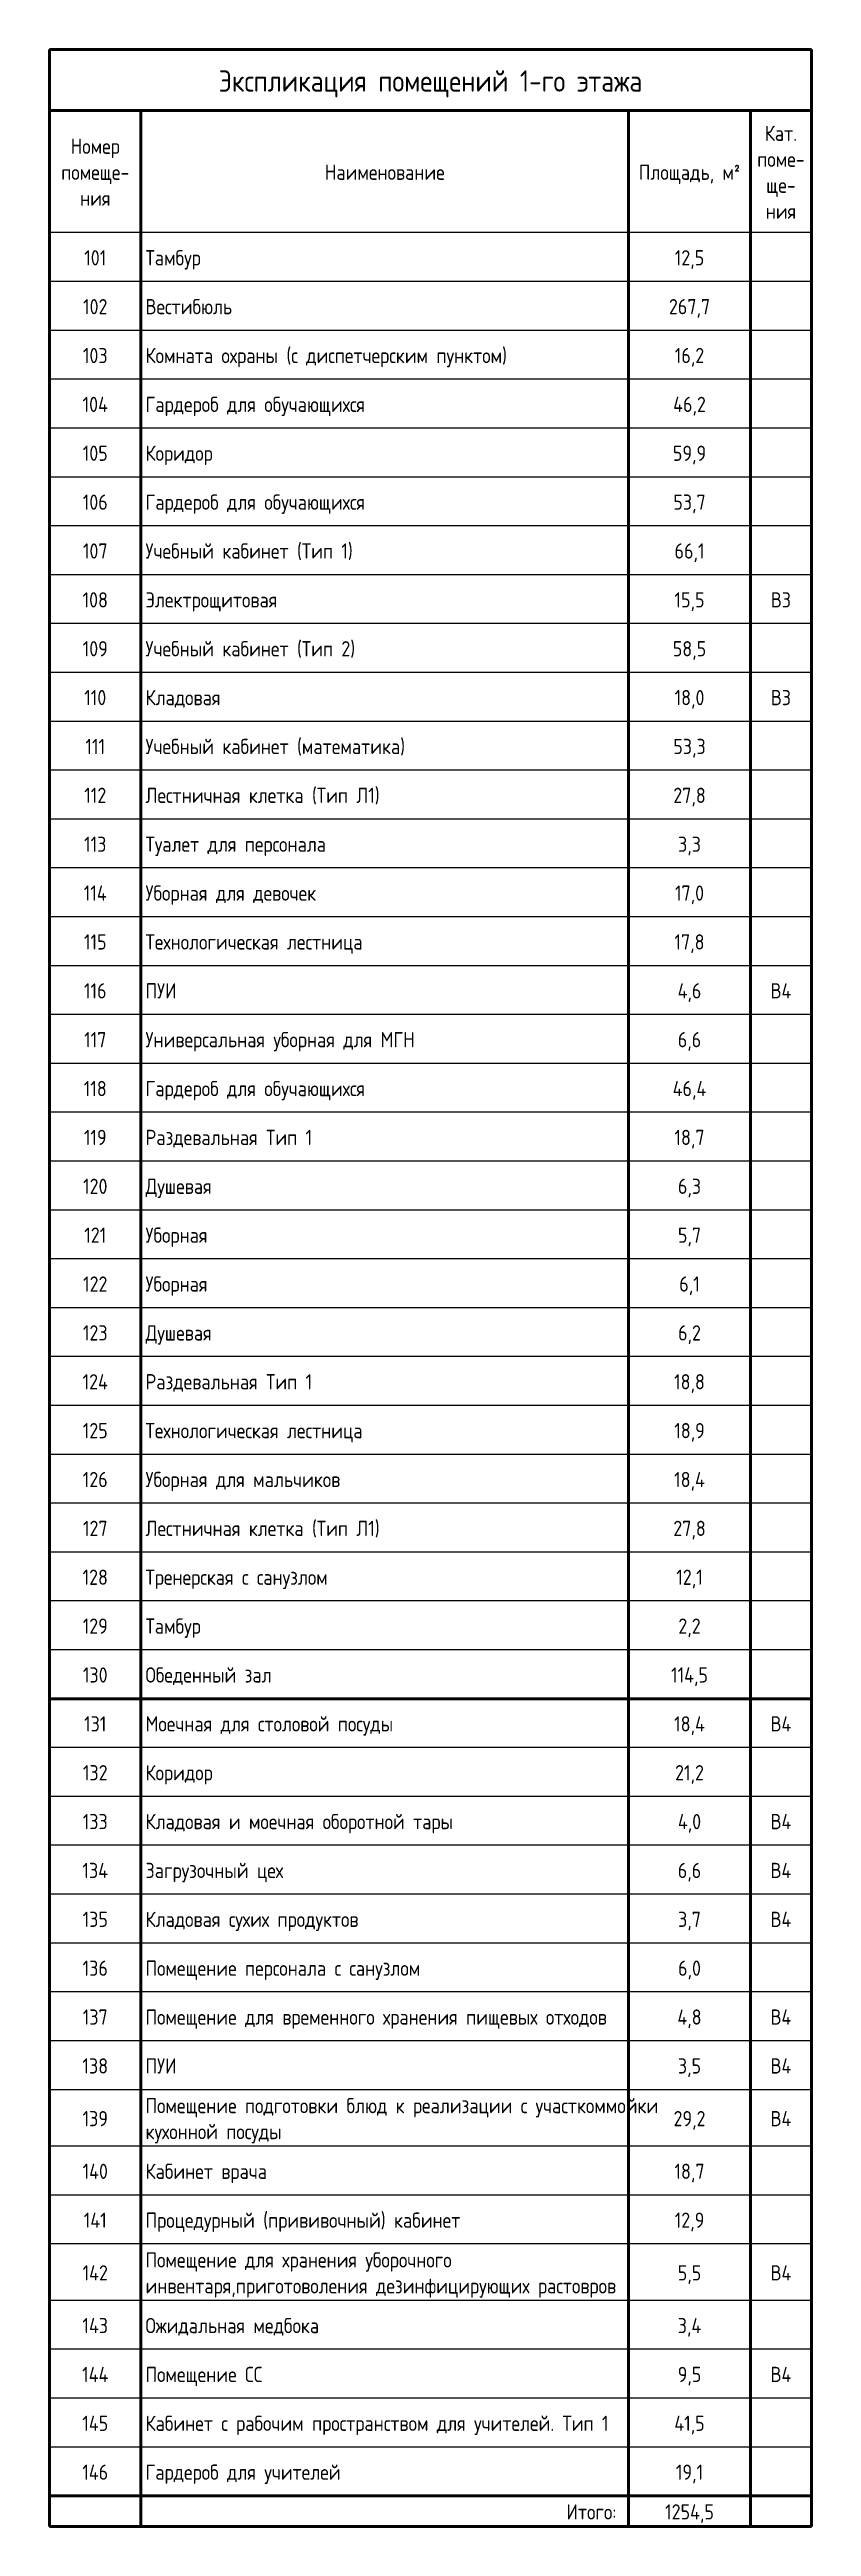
# Model space of a CAD drawing. Header units: millimetres. Extents: x -42533 to 645315, y 3457 to 82611.
# Drawn here: x 96187 to 108687, y 37672 to 78314 of the extents above; entities that cross this region are included whole.
import ezdxf

# ---------------------------------------------------------------- set-up
doc = ezdxf.new("R2010")
doc.units = ezdxf.units.MM
doc.layers.add('Графика', color=7, linetype='Continuous', lineweight=20)
doc.layers.add('Линии', color=7, linetype='Continuous', lineweight=9, true_color=0x00a600)
doc.styles.add('GOST Common_10', font='GOST_Common.ttf', dxfattribs={"width": 0.9, "height": 3.5})
doc.styles.add('GOST Common_11', font='GOST_Common.ttf', dxfattribs={"width": 0.9, "height": 2.5})

msp = doc.modelspace()

# ---------------------------------------------------------------- texts
at = {"layer": 'Графика', "line_spacing_factor": 1.022761}
for s, insert, char_height, width, attachment_point, style in [('Экспликация помещений 1-го этажа', (102437, 77972.8), 350, 8375.313, 2, 'GOST Common_10'), ('Номер помеще- ния', (96936.6, 76851.2), 250, 1418.025, 2, 'GOST Common_11'), ('Кат. поме- ще- ния', (108186.6, 77064.3), 250, 962.447, 2, 'GOST Common_11'), ('Наименование', (101686.6, 76425), 250, 2353.318, 2, 'GOST Common_11'), ('Площадь, м\\fGOST Common|b0|i0|c238|p34|;\\W.9;²', (106686.6, 76425), 250, 2009.372, 2, 'GOST Common_11'), ('101', (96936.6, 75021.8), 250, 458.595, 2, 'GOST Common_11'), ('Тамбур', (97761.6, 75021.8), 250, 1203.813, 1, 'GOST Common_11'), ('12,5', (106686.6, 75021.8), 250, 603.415, 2, 'GOST Common_11'), ('102', (96936.6, 74220), 250, 509.886, 2, 'GOST Common_11'), ('Вестибюль', (97761.6, 74220), 250, 1783.091, 1, 'GOST Common_11'), ('267,7', (106686.6, 74220), 250, 841.764, 2, 'GOST Common_11'), ('103', (96936.6, 73418.1), 250, 509.886, 2, 'GOST Common_11'), ('Комната охраны (с диспетчерским пунктом)', (97761.6, 73418.1), 250, 7259.082, 1, 'GOST Common_11'), ('16,2', (106686.6, 73418.1), 250, 603.415, 2, 'GOST Common_11'), ('104', (96936.6, 72616.3), 250, 537.039, 2, 'GOST Common_11'), ('Гардероб для обучающихся', (97761.6, 72616.3), 250, 4456.22, 1, 'GOST Common_11'), ('46,2', (106686.6, 72616.3), 250, 681.859, 2, 'GOST Common_11'), ('105', (96936.6, 71814.4), 250, 509.886, 2, 'GOST Common_11'), ('Коридор', (97761.6, 71814.4), 250, 1336.564, 1, 'GOST Common_11'), ('59,9', (106686.6, 71814.4), 250, 654.705, 2, 'GOST Common_11'), ('106', (96936.6, 71012.6), 250, 509.886, 2, 'GOST Common_11'), ('Гардероб для обучающихся', (97761.6, 71012.6), 250, 4456.22, 1, 'GOST Common_11'), ('53,7', (106686.6, 71012.6), 250, 654.705, 2, 'GOST Common_11'), ('107', (96936.6, 70210.8), 250, 509.886, 2, 'GOST Common_11'), ('Учебный кабинет (Тип 1)', (97761.6, 70210.8), 250, 3976.505, 1, 'GOST Common_11'), ('66,1', (106686.6, 70210.8), 250, 603.415, 2, 'GOST Common_11'), ('108', (96936.6, 69408.9), 250, 509.886, 2, 'GOST Common_11'), ('Электрощитовая', (97761.6, 69408.9), 250, 2863.204, 1, 'GOST Common_11'), ('15,5', (106686.6, 69408.9), 250, 603.415, 2, 'GOST Common_11'), ('В3', (108186.6, 69408.9), 250, 401.271, 2, 'GOST Common_11'), ('109', (96936.6, 68607.1), 250, 509.886, 2, 'GOST Common_11'), ('Учебный кабинет (Тип 2)', (97761.6, 68607.1), 250, 4027.795, 1, 'GOST Common_11'), ('58,5', (106686.6, 68607.1), 250, 654.705, 2, 'GOST Common_11'), ('110', (96936.6, 67805.2), 250, 458.595, 2, 'GOST Common_11'), ('Кладовая', (97761.6, 67805.2), 250, 1577.93, 1, 'GOST Common_11'), ('18,0', (106686.6, 67805.2), 250, 603.415, 2, 'GOST Common_11'), ('В3', (108186.6, 67805.2), 250, 401.271, 2, 'GOST Common_11'), ('111', (96936.6, 67003.4), 250, 407.305, 2, 'GOST Common_11'), ('Учебный кабинет (математика)', (97761.6, 67003.4), 250, 5273.847, 1, 'GOST Common_11'), ('53,3', (106686.6, 67003.4), 250, 654.705, 2, 'GOST Common_11'), ('112', (96936.6, 66201.6), 250, 458.595, 2, 'GOST Common_11'), ('Лестничная клетка (Тип Л1)', (97761.6, 66201.6), 250, 4595.005, 1, 'GOST Common_11'), ('27,8', (106686.6, 66201.6), 250, 654.705, 2, 'GOST Common_11'), ('113', (96936.6, 65399.7), 250, 458.595, 2, 'GOST Common_11'), ('Туалет для персонала', (97761.6, 65399.7), 250, 3692.9, 1, 'GOST Common_11'), ('3,3', (106686.6, 65399.7), 250, 467.647, 2, 'GOST Common_11'), ('114', (96936.6, 64597.9), 250, 485.749, 2, 'GOST Common_11'), ('Уборная для девочек', (97761.6, 64597.9), 250, 3421.363, 1, 'GOST Common_11'), ('17,0', (106686.6, 64597.9), 250, 603.415, 2, 'GOST Common_11'), ('115', (96936.6, 63796), 250, 458.595, 2, 'GOST Common_11'), ('Технологическая лестница', (97761.6, 63796), 250, 4510.527, 1, 'GOST Common_11'), ('17,8', (106686.6, 63796), 250, 603.415, 2, 'GOST Common_11'), ('116', (96936.6, 62994.2), 250, 458.595, 2, 'GOST Common_11'), ('ПУИ', (97761.6, 62994.2), 250, 642.637, 1, 'GOST Common_11'), ('4,6', (106686.6, 62994.2), 250, 494.8, 2, 'GOST Common_11'), ('В4', (108186.6, 62994.2), 250, 428.425, 2, 'GOST Common_11'), ('117', (96936.6, 62192.4), 250, 458.595, 2, 'GOST Common_11'), ('Универсальная уборная для МГН', (97761.6, 62192.4), 250, 5310.052, 1, 'GOST Common_11'), ('6,6', (106686.6, 62192.4), 250, 467.647, 2, 'GOST Common_11'), ('118', (96936.6, 61390.5), 250, 458.595, 2, 'GOST Common_11'), ('Гардероб для обучающихся', (97761.6, 61390.5), 250, 4456.22, 1, 'GOST Common_11'), ('46,4', (106686.6, 61390.5), 250, 709.013, 2, 'GOST Common_11'), ('119', (96936.6, 60588.7), 250, 458.595, 2, 'GOST Common_11'), ('Раздевальная Тип 1', (97761.6, 60588.7), 250, 3252.407, 1, 'GOST Common_11'), ('18,7', (106686.6, 60588.7), 250, 603.415, 2, 'GOST Common_11'), ('120', (96936.6, 59786.8), 250, 509.886, 2, 'GOST Common_11'), ('Душевая', (97761.6, 59786.8), 250, 1445.179, 1, 'GOST Common_11'), ('6,3', (106686.6, 59786.8), 250, 467.647, 2, 'GOST Common_11'), ('121', (96936.6, 58985), 250, 458.595, 2, 'GOST Common_11'), ('Уборная', (97761.6, 58985), 250, 1363.718, 1, 'GOST Common_11'), ('5,7', (106686.6, 58985), 250, 467.647, 2, 'GOST Common_11'), ('122', (96936.6, 58183.2), 250, 509.886, 2, 'GOST Common_11'), ('Уборная', (97761.6, 58183.2), 250, 1363.718, 1, 'GOST Common_11'), ('6,1', (106686.6, 58183.2), 250, 416.356, 2, 'GOST Common_11'), ('123', (96936.6, 57381.3), 250, 509.886, 2, 'GOST Common_11'), ('Душевая', (97761.6, 57381.3), 250, 1445.179, 1, 'GOST Common_11'), ('6,2', (106686.6, 57381.3), 250, 467.647, 2, 'GOST Common_11'), ('124', (96936.6, 56579.5), 250, 537.039, 2, 'GOST Common_11'), ('Раздевальная Тип 1', (97761.6, 56579.5), 250, 3252.407, 1, 'GOST Common_11'), ('18,8', (106686.6, 56579.5), 250, 603.415, 2, 'GOST Common_11'), ('125', (96936.6, 55777.6), 250, 509.886, 2, 'GOST Common_11'), ('Технологическая лестница', (97761.6, 55777.6), 250, 4510.527, 1, 'GOST Common_11'), ('18,9', (106686.6, 55777.6), 250, 603.415, 2, 'GOST Common_11'), ('126', (96936.6, 54975.8), 250, 509.886, 2, 'GOST Common_11'), ('Уборная для мальчиков', (97761.6, 54975.8), 250, 3849.788, 1, 'GOST Common_11'), ('18,4', (106686.6, 54975.8), 250, 630.569, 2, 'GOST Common_11'), ('127', (96936.6, 54173.9), 250, 509.886, 2, 'GOST Common_11'), ('Лестничная клетка (Тип Л1)', (97761.6, 54173.9), 250, 4595.005, 1, 'GOST Common_11'), ('27,8', (106686.6, 54173.9), 250, 654.705, 2, 'GOST Common_11'), ('128', (96936.6, 53372.1), 250, 509.886, 2, 'GOST Common_11'), ('Тренерская с санузлом', (97761.6, 53372.1), 250, 3765.31, 1, 'GOST Common_11'), ('12,1', (106686.6, 53372.1), 250, 552.125, 2, 'GOST Common_11'), ('129', (96936.6, 52570.3), 250, 509.886, 2, 'GOST Common_11'), ('Тамбур', (97761.6, 52570.3), 250, 1203.813, 1, 'GOST Common_11'), ('2,2', (106686.6, 52570.3), 250, 467.647, 2, 'GOST Common_11'), ('130', (96936.6, 51768.4), 250, 509.886, 2, 'GOST Common_11'), ('Обеденный зал', (97761.6, 51768.4), 250, 2407.626, 1, 'GOST Common_11'), ('114,5', (106686.6, 51768.4), 250, 766.337, 2, 'GOST Common_11'), ('131', (96936.6, 50966.6), 250, 458.595, 2, 'GOST Common_11'), ('Моечная для столовой посуды', (97761.6, 50966.6), 250, 4884.644, 1, 'GOST Common_11'), ('18,4', (106686.6, 50966.6), 250, 630.569, 2, 'GOST Common_11'), ('В4', (108186.6, 50966.6), 250, 428.425, 2, 'GOST Common_11'), ('132', (96936.6, 50164.7), 250, 509.886, 2, 'GOST Common_11'), ('Коридор', (97761.6, 50164.7), 250, 1336.564, 1, 'GOST Common_11'), ('21,2', (106686.6, 50164.7), 250, 603.415, 2, 'GOST Common_11'), ('133', (96936.6, 49362.9), 250, 509.886, 2, 'GOST Common_11'), ('Кладовая и моечная оборотной тары', (97761.6, 49362.9), 250, 6097.509, 1, 'GOST Common_11'), ('4,0', (106686.6, 49362.9), 250, 494.8, 2, 'GOST Common_11'), ('В4', (108186.6, 49362.9), 250, 428.425, 2, 'GOST Common_11'), ('134', (96936.6, 48561.1), 250, 537.039, 2, 'GOST Common_11'), ('Загрузочный цех', (97761.6, 48561.1), 250, 2796.829, 1, 'GOST Common_11'), ('6,6', (106686.6, 48561.1), 250, 467.647, 2, 'GOST Common_11'), ('В4', (108186.6, 48561.1), 250, 428.425, 2, 'GOST Common_11'), ('135', (96936.6, 47759.2), 250, 509.886, 2, 'GOST Common_11'), ('Кладовая сухих продуктов', (97761.6, 47759.2), 250, 4413.981, 1, 'GOST Common_11'), ('3,7', (106686.6, 47759.2), 250, 467.647, 2, 'GOST Common_11'), ('В4', (108186.6, 47759.2), 250, 428.425, 2, 'GOST Common_11'), ('136', (96936.6, 46957.4), 250, 509.886, 2, 'GOST Common_11'), ('Помещение персонала с санузлом', (97761.6, 46957.4), 250, 5491.076, 1, 'GOST Common_11'), ('6,0', (106686.6, 46957.4), 250, 467.647, 2, 'GOST Common_11'), ('137', (96936.6, 46155.5), 250, 509.886, 2, 'GOST Common_11'), ('Помещение для временного хранения пищевых отходов', (97761.6, 46155.5), 250, 9051.225, 1, 'GOST Common_11'), ('4,8', (106686.6, 46155.5), 250, 494.8, 2, 'GOST Common_11'), ('В4', (108186.6, 46155.5), 250, 428.425, 2, 'GOST Common_11'), ('138', (96936.6, 45353.7), 250, 509.886, 2, 'GOST Common_11'), ('ПУИ', (97761.6, 45353.7), 250, 642.637, 1, 'GOST Common_11'), ('3,5', (106686.6, 45353.7), 250, 467.647, 2, 'GOST Common_11'), ('В4', (108186.6, 45353.7), 250, 428.425, 2, 'GOST Common_11'), ('139', (96936.6, 44489.1), 250, 509.886, 2, 'GOST Common_11'), ('Помещение подготовки блюд к реализации с участкоммойки кухонной посуды', (97761.6, 44702.2), 250, 8966.747, 1, 'GOST Common_11'), ('29,2', (106686.6, 44489.1), 250, 654.705, 2, 'GOST Common_11'), ('В4', (108186.6, 44489.1), 250, 428.425, 2, 'GOST Common_11'), ('140', (96936.6, 43624.6), 250, 537.039, 2, 'GOST Common_11'), ('Кабинет врача', (97761.6, 43624.6), 250, 2501.155, 1, 'GOST Common_11'), ('18,7', (106686.6, 43624.6), 250, 603.415, 2, 'GOST Common_11'), ('141', (96936.6, 42822.7), 250, 485.749, 2, 'GOST Common_11'), ('Процедурный (прививочный) кабинет', (97761.6, 42822.7), 250, 6019.065, 1, 'GOST Common_11'), ('12,9', (106686.6, 42822.7), 250, 603.415, 2, 'GOST Common_11'), ('142', (96936.6, 41958.1), 250, 537.039, 2, 'GOST Common_11'), ('Помещение для хранения уборочного инвентаря,приготоволения дезинфицирующих растовров', (97761.6, 42171.2), 250, 8007.317, 1, 'GOST Common_11'), ('5,5', (106686.6, 41958.1), 250, 467.647, 2, 'GOST Common_11'), ('В4', (108186.6, 41958.1), 250, 428.425, 2, 'GOST Common_11'), ('143', (96936.6, 41093.6), 250, 537.039, 2, 'GOST Common_11'), ('Ожидальная медбока', (97761.6, 41093.6), 250, 3463.602, 1, 'GOST Common_11'), ('3,4', (106686.6, 41093.6), 250, 494.8, 2, 'GOST Common_11'), ('144', (96936.6, 40291.7), 250, 564.193, 2, 'GOST Common_11'), ('Помещение СС', (97761.6, 40291.7), 250, 2286.943, 1, 'GOST Common_11'), ('9,5', (106686.6, 40291.7), 250, 467.647, 2, 'GOST Common_11'), ('В4', (108186.6, 40291.7), 250, 428.425, 2, 'GOST Common_11'), ('145', (96936.6, 39489.9), 250, 537.039, 2, 'GOST Common_11'), ('Кабинет с рабочим пространством для учителей. Тип 1', (97761.6, 39489.9), 250, 9063.293, 1, 'GOST Common_11'), ('41,5', (106686.6, 39489.9), 250, 630.569, 2, 'GOST Common_11'), ('146', (96936.6, 38688.1), 250, 537.039, 2, 'GOST Common_11'), ('Гардероб для учителей', (97761.6, 38688.1), 250, 3822.634, 1, 'GOST Common_11'), ('19,1', (106686.6, 38688.1), 250, 552.125, 2, 'GOST Common_11'), ('Итого:', (105490, 38036.6), 250, 3822.634, 3, 'GOST Common_11'), ('1254,5', (106686.6, 38036.6), 250, 1004.686, 2, 'GOST Common_11')]:
    msp.add_mtext(s, dxfattribs=dict(at, insert=insert, char_height=char_height, width=width, attachment_point=attachment_point, style=style))

# ---------------------------------------------------------------- linework, layer by layer
at = {"layer": 'Линии', "color": 7, "lineweight": 50}
for p, q in [((96186.6, 78313.7), (96186.6, 77313.7)), ((108687.5, 78313.7), (96186.6, 78313.7)), ((108687.5, 77313.7), (108687.5, 78313.7)), ((96186.6, 77313.7), (96186.6, 51253.9)), ((96186.6, 77313.7), (108687.5, 77313.7)), ((97686.6, 77313.7), (97686.6, 75309.1)), ((105686.6, 77313.7), (105686.6, 75309.1)), ((107686.6, 77313.7), (107686.6, 75309.1)), ((108686.6, 77313.7), (108686.6, 75309.1)), ((108687.5, 77313.7), (108687.5, 51253.9)), ((97686.6, 75309.1), (97686.6, 74507.3)), ((105686.6, 75309.1), (105686.6, 74507.3)), ((107686.6, 75309.1), (107686.6, 74507.3)), ((108686.6, 75309.1), (108686.6, 74507.3)), ((97686.6, 74507.3), (97686.6, 73705.4)), ((105686.6, 74507.3), (105686.6, 73705.4)), ((107686.6, 74507.3), (107686.6, 73705.4)), ((108686.6, 74507.3), (108686.6, 73705.4)), ((97686.6, 73705.4), (97686.6, 72903.6)), ((105686.6, 73705.4), (105686.6, 72903.6)), ((107686.6, 73705.4), (107686.6, 72903.6)), ((108686.6, 73705.4), (108686.6, 72903.6)), ((97686.6, 72903.6), (97686.6, 72101.7)), ((105686.6, 72903.6), (105686.6, 72101.7)), ((107686.6, 72903.6), (107686.6, 72101.7)), ((108686.6, 72903.6), (108686.6, 72101.7)), ((97686.6, 72101.7), (97686.6, 71299.9)), ((105686.6, 72101.7), (105686.6, 71299.9)), ((107686.6, 72101.7), (107686.6, 71299.9)), ((108686.6, 72101.7), (108686.6, 71299.9)), ((97686.6, 71299.9), (97686.6, 70498.1)), ((105686.6, 71299.9), (105686.6, 70498.1)), ((107686.6, 71299.9), (107686.6, 70498.1)), ((108686.6, 71299.9), (108686.6, 70498.1)), ((97686.6, 70498.1), (97686.6, 69696.2)), ((105686.6, 70498.1), (105686.6, 69696.2)), ((107686.6, 70498.1), (107686.6, 69696.2)), ((108686.6, 70498.1), (108686.6, 69696.2)), ((97686.6, 69696.2), (97686.6, 68894.4)), ((105686.6, 69696.2), (105686.6, 68894.4)), ((107686.6, 69696.2), (107686.6, 68894.4)), ((108686.6, 69696.2), (108686.6, 68894.4)), ((97686.6, 68894.4), (97686.6, 68092.5)), ((105686.6, 68894.4), (105686.6, 68092.5)), ((107686.6, 68894.4), (107686.6, 68092.5)), ((108686.6, 68894.4), (108686.6, 68092.5)), ((97686.6, 68092.5), (97686.6, 67290.7)), ((105686.6, 68092.5), (105686.6, 67290.7)), ((107686.6, 68092.5), (107686.6, 67290.7)), ((108686.6, 68092.5), (108686.6, 67290.7)), ((97686.6, 67290.7), (97686.6, 66488.8)), ((105686.6, 67290.7), (105686.6, 66488.8)), ((107686.6, 67290.7), (107686.6, 66488.8)), ((108686.6, 67290.7), (108686.6, 66488.8)), ((97686.6, 66488.8), (97686.6, 65687)), ((105686.6, 66488.8), (105686.6, 65687)), ((107686.6, 66488.8), (107686.6, 65687)), ((108686.6, 66488.8), (108686.6, 65687)), ((97686.6, 65687), (97686.6, 64885.2)), ((105686.6, 65687), (105686.6, 64885.2)), ((107686.6, 65687), (107686.6, 64885.2)), ((108686.6, 65687), (108686.6, 64885.2)), ((97686.6, 64885.2), (97686.6, 64083.3)), ((105686.6, 64885.2), (105686.6, 64083.3)), ((107686.6, 64885.2), (107686.6, 64083.3)), ((108686.6, 64885.2), (108686.6, 64083.3)), ((97686.6, 64083.3), (97686.6, 63281.5)), ((105686.6, 64083.3), (105686.6, 63281.5)), ((107686.6, 64083.3), (107686.6, 63281.5)), ((108686.6, 64083.3), (108686.6, 63281.5)), ((97686.6, 63281.5), (97686.6, 62479.6)), ((105686.6, 63281.5), (105686.6, 62479.6)), ((107686.6, 63281.5), (107686.6, 62479.6)), ((108686.6, 63281.5), (108686.6, 62479.6)), ((97686.6, 62479.6), (97686.6, 61677.8)), ((105686.6, 62479.6), (105686.6, 61677.8)), ((107686.6, 62479.6), (107686.6, 61677.8)), ((108686.6, 62479.6), (108686.6, 61677.8)), ((97686.6, 61677.8), (97686.6, 60876)), ((105686.6, 61677.8), (105686.6, 60876)), ((107686.6, 61677.8), (107686.6, 60876)), ((108686.6, 61677.8), (108686.6, 60876)), ((97686.6, 60876), (97686.6, 60074.1)), ((105686.6, 60876), (105686.6, 60074.1)), ((107686.6, 60876), (107686.6, 60074.1)), ((108686.6, 60876), (108686.6, 60074.1)), ((97686.6, 60074.1), (97686.6, 59272.3)), ((105686.6, 60074.1), (105686.6, 59272.3)), ((107686.6, 60074.1), (107686.6, 59272.3)), ((108686.6, 60074.1), (108686.6, 59272.3)), ((97686.6, 59272.3), (97686.6, 58470.4)), ((105686.6, 59272.3), (105686.6, 58470.4)), ((107686.6, 59272.3), (107686.6, 58470.4)), ((108686.6, 59272.3), (108686.6, 58470.4)), ((97686.6, 58470.4), (97686.6, 57668.6)), ((105686.6, 58470.4), (105686.6, 57668.6)), ((107686.6, 58470.4), (107686.6, 57668.6)), ((108686.6, 58470.4), (108686.6, 57668.6)), ((97686.6, 57668.6), (97686.6, 56866.8)), ((105686.6, 57668.6), (105686.6, 56866.8)), ((107686.6, 57668.6), (107686.6, 56866.8)), ((108686.6, 57668.6), (108686.6, 56866.8)), ((97686.6, 56866.8), (97686.6, 56064.9)), ((105686.6, 56866.8), (105686.6, 56064.9)), ((107686.6, 56866.8), (107686.6, 56064.9)), ((108686.6, 56866.8), (108686.6, 56064.9)), ((97686.6, 56064.9), (97686.6, 55263.1)), ((105686.6, 56064.9), (105686.6, 55263.1)), ((107686.6, 56064.9), (107686.6, 55263.1)), ((108686.6, 56064.9), (108686.6, 55263.1)), ((97686.6, 55263.1), (97686.6, 54461.2)), ((105686.6, 55263.1), (105686.6, 54461.2)), ((107686.6, 55263.1), (107686.6, 54461.2)), ((108686.6, 55263.1), (108686.6, 54461.2)), ((97686.6, 54461.2), (97686.6, 53659.4)), ((105686.6, 54461.2), (105686.6, 53659.4)), ((107686.6, 54461.2), (107686.6, 53659.4)), ((108686.6, 54461.2), (108686.6, 53659.4)), ((97686.6, 53659.4), (97686.6, 52857.6)), ((105686.6, 53659.4), (105686.6, 52857.6)), ((107686.6, 53659.4), (107686.6, 52857.6)), ((108686.6, 53659.4), (108686.6, 52857.6)), ((96186.6, 53258.5), (96186.6, 37672.4)), ((108687.5, 53258.5), (108687.5, 37672.4)), ((97686.6, 52857.6), (97686.6, 52055.7)), ((105686.6, 52857.6), (105686.6, 52055.7)), ((107686.6, 52857.6), (107686.6, 52055.7)), ((108686.6, 52857.6), (108686.6, 52055.7)), ((97686.6, 52055.7), (97686.6, 51253.9)), ((105686.6, 52055.7), (105686.6, 51253.9)), ((107686.6, 52055.7), (107686.6, 51253.9)), ((108686.6, 52055.7), (108686.6, 51253.9)), ((108687.5, 51253.9), (96186.6, 51253.9)), ((97686.6, 51253.9), (97686.6, 50452)), ((105686.6, 51253.9), (105686.6, 50452)), ((107686.6, 51253.9), (107686.6, 50452)), ((108686.6, 51253.9), (108686.6, 50452)), ((97686.6, 50452), (97686.6, 49650.2)), ((105686.6, 50452), (105686.6, 49650.2)), ((107686.6, 50452), (107686.6, 49650.2)), ((108686.6, 50452), (108686.6, 49650.2)), ((97686.6, 49650.2), (97686.6, 48848.4)), ((105686.6, 49650.2), (105686.6, 48848.4)), ((107686.6, 49650.2), (107686.6, 48848.4)), ((108686.6, 49650.2), (108686.6, 48848.4)), ((97686.6, 48848.4), (97686.6, 48046.5)), ((105686.6, 48848.4), (105686.6, 48046.5)), ((107686.6, 48848.4), (107686.6, 48046.5)), ((108686.6, 48848.4), (108686.6, 48046.5)), ((97686.6, 48046.5), (97686.6, 47244.7)), ((105686.6, 48046.5), (105686.6, 47244.7)), ((107686.6, 48046.5), (107686.6, 47244.7)), ((108686.6, 48046.5), (108686.6, 47244.7)), ((97686.6, 47244.7), (97686.6, 46442.8)), ((105686.6, 47244.7), (105686.6, 46442.8)), ((107686.6, 47244.7), (107686.6, 46442.8)), ((108686.6, 47244.7), (108686.6, 46442.8)), ((97686.6, 46442.8), (97686.6, 45641)), ((105686.6, 46442.8), (105686.6, 45641)), ((107686.6, 46442.8), (107686.6, 45641)), ((108686.6, 46442.8), (108686.6, 45641)), ((97686.6, 45641), (97686.6, 44839.1)), ((105686.6, 45641), (105686.6, 44839.1)), ((107686.6, 45641), (107686.6, 44839.1)), ((108686.6, 45641), (108686.6, 44839.1)), ((97686.6, 44839.1), (97686.6, 43911.8)), ((105686.6, 44839.1), (105686.6, 43911.8)), ((107686.6, 44839.1), (107686.6, 43911.8)), ((108686.6, 44839.1), (108686.6, 43911.8)), ((97686.6, 43911.8), (97686.6, 43110)), ((105686.6, 43911.8), (105686.6, 43110)), ((107686.6, 43911.8), (107686.6, 43110)), ((108686.6, 43911.8), (108686.6, 43110)), ((97686.6, 43110), (97686.6, 42308.2)), ((105686.6, 43110), (105686.6, 42308.2)), ((107686.6, 43110), (107686.6, 42308.2)), ((108686.6, 43110), (108686.6, 42308.2)), ((97686.6, 42308.2), (97686.6, 41380.9)), ((105686.6, 42308.2), (105686.6, 41380.9)), ((107686.6, 42308.2), (107686.6, 41380.9)), ((108686.6, 42308.2), (108686.6, 41380.9)), ((97686.6, 41380.9), (97686.6, 40579)), ((105686.6, 41380.9), (105686.6, 40579)), ((107686.6, 41380.9), (107686.6, 40579)), ((108686.6, 41380.9), (108686.6, 40579)), ((97686.6, 40579), (97686.6, 39777.2)), ((105686.6, 40579), (105686.6, 39777.2)), ((107686.6, 40579), (107686.6, 39777.2)), ((108686.6, 40579), (108686.6, 39777.2)), ((97686.6, 39777.2), (97686.6, 38975.3)), ((105686.6, 39777.2), (105686.6, 38975.3)), ((107686.6, 39777.2), (107686.6, 38975.3)), ((108686.6, 39777.2), (108686.6, 38975.3)), ((97686.6, 38975.3), (97686.6, 38173.5)), ((105686.6, 38975.3), (105686.6, 38173.5)), ((107686.6, 38975.3), (107686.6, 38173.5)), ((108686.6, 38975.3), (108686.6, 38173.5)), ((97686.6, 38173.5), (96186.6, 38173.5)), ((105686.6, 38173.5), (97686.6, 38173.5)), ((97686.6, 38173.5), (97686.6, 37672.4)), ((107686.6, 38173.5), (105686.6, 38173.5)), ((105686.6, 38173.5), (105686.6, 37672.4)), ((108686.6, 38173.5), (107686.6, 38173.5)), ((107686.6, 38173.5), (107686.6, 37672.4)), ((108686.6, 38173.5), (108686.6, 37672.4)), ((108687.5, 37672.4), (96186.6, 37672.4))]:
    msp.add_line(p, q, dxfattribs=at)
at = {"layer": 'Линии', "color": 7, "lineweight": 20}
for p, q in [((97686.6, 75309.1), (96186.6, 75309.1)), ((105686.6, 75309.1), (97686.6, 75309.1)), ((107686.6, 75309.1), (105686.6, 75309.1)), ((108686.6, 75309.1), (107686.6, 75309.1)), ((97686.6, 74507.3), (96186.6, 74507.3)), ((105686.6, 74507.3), (97686.6, 74507.3)), ((107686.6, 74507.3), (105686.6, 74507.3)), ((108686.6, 74507.3), (107686.6, 74507.3)), ((97686.6, 73705.4), (96186.6, 73705.4)), ((105686.6, 73705.4), (97686.6, 73705.4)), ((107686.6, 73705.4), (105686.6, 73705.4)), ((108686.6, 73705.4), (107686.6, 73705.4)), ((97686.6, 72903.6), (96186.6, 72903.6)), ((105686.6, 72903.6), (97686.6, 72903.6)), ((107686.6, 72903.6), (105686.6, 72903.6)), ((108686.6, 72903.6), (107686.6, 72903.6)), ((97686.6, 72101.7), (96186.6, 72101.7)), ((105686.6, 72101.7), (97686.6, 72101.7)), ((107686.6, 72101.7), (105686.6, 72101.7)), ((108686.6, 72101.7), (107686.6, 72101.7)), ((97686.6, 71299.9), (96186.6, 71299.9)), ((105686.6, 71299.9), (97686.6, 71299.9)), ((107686.6, 71299.9), (105686.6, 71299.9)), ((108686.6, 71299.9), (107686.6, 71299.9)), ((97686.6, 70498.1), (96186.6, 70498.1)), ((105686.6, 70498.1), (97686.6, 70498.1)), ((107686.6, 70498.1), (105686.6, 70498.1)), ((108686.6, 70498.1), (107686.6, 70498.1)), ((97686.6, 69696.2), (96186.6, 69696.2)), ((105686.6, 69696.2), (97686.6, 69696.2)), ((107686.6, 69696.2), (105686.6, 69696.2)), ((108686.6, 69696.2), (107686.6, 69696.2)), ((97686.6, 68894.4), (96186.6, 68894.4)), ((105686.6, 68894.4), (97686.6, 68894.4)), ((107686.6, 68894.4), (105686.6, 68894.4)), ((108686.6, 68894.4), (107686.6, 68894.4)), ((97686.6, 68092.5), (96186.6, 68092.5)), ((105686.6, 68092.5), (97686.6, 68092.5)), ((107686.6, 68092.5), (105686.6, 68092.5)), ((108686.6, 68092.5), (107686.6, 68092.5)), ((97686.6, 67290.7), (96186.6, 67290.7)), ((105686.6, 67290.7), (97686.6, 67290.7)), ((107686.6, 67290.7), (105686.6, 67290.7)), ((108686.6, 67290.7), (107686.6, 67290.7)), ((97686.6, 66488.8), (96186.6, 66488.8)), ((105686.6, 66488.8), (97686.6, 66488.8)), ((107686.6, 66488.8), (105686.6, 66488.8)), ((108686.6, 66488.8), (107686.6, 66488.8)), ((97686.6, 65687), (96186.6, 65687)), ((105686.6, 65687), (97686.6, 65687)), ((107686.6, 65687), (105686.6, 65687)), ((108686.6, 65687), (107686.6, 65687)), ((97686.6, 64885.2), (96186.6, 64885.2)), ((105686.6, 64885.2), (97686.6, 64885.2)), ((107686.6, 64885.2), (105686.6, 64885.2)), ((108686.6, 64885.2), (107686.6, 64885.2)), ((97686.6, 64083.3), (96186.6, 64083.3)), ((105686.6, 64083.3), (97686.6, 64083.3)), ((107686.6, 64083.3), (105686.6, 64083.3)), ((108686.6, 64083.3), (107686.6, 64083.3)), ((97686.6, 63281.5), (96186.6, 63281.5)), ((105686.6, 63281.5), (97686.6, 63281.5)), ((107686.6, 63281.5), (105686.6, 63281.5)), ((108686.6, 63281.5), (107686.6, 63281.5)), ((97686.6, 62479.6), (96186.6, 62479.6)), ((105686.6, 62479.6), (97686.6, 62479.6)), ((107686.6, 62479.6), (105686.6, 62479.6)), ((108686.6, 62479.6), (107686.6, 62479.6)), ((97686.6, 61677.8), (96186.6, 61677.8)), ((105686.6, 61677.8), (97686.6, 61677.8)), ((107686.6, 61677.8), (105686.6, 61677.8)), ((108686.6, 61677.8), (107686.6, 61677.8)), ((97686.6, 60876), (96186.6, 60876)), ((105686.6, 60876), (97686.6, 60876)), ((107686.6, 60876), (105686.6, 60876)), ((108686.6, 60876), (107686.6, 60876)), ((97686.6, 60074.1), (96186.6, 60074.1)), ((105686.6, 60074.1), (97686.6, 60074.1)), ((107686.6, 60074.1), (105686.6, 60074.1)), ((108686.6, 60074.1), (107686.6, 60074.1)), ((97686.6, 59272.3), (96186.6, 59272.3)), ((105686.6, 59272.3), (97686.6, 59272.3)), ((107686.6, 59272.3), (105686.6, 59272.3)), ((108686.6, 59272.3), (107686.6, 59272.3)), ((97686.6, 58470.4), (96186.6, 58470.4)), ((105686.6, 58470.4), (97686.6, 58470.4)), ((107686.6, 58470.4), (105686.6, 58470.4)), ((108686.6, 58470.4), (107686.6, 58470.4)), ((97686.6, 57668.6), (96186.6, 57668.6)), ((105686.6, 57668.6), (97686.6, 57668.6)), ((107686.6, 57668.6), (105686.6, 57668.6)), ((108686.6, 57668.6), (107686.6, 57668.6)), ((97686.6, 56866.8), (96186.6, 56866.8)), ((105686.6, 56866.8), (97686.6, 56866.8)), ((107686.6, 56866.8), (105686.6, 56866.8)), ((108686.6, 56866.8), (107686.6, 56866.8)), ((97686.6, 56064.9), (96186.6, 56064.9)), ((105686.6, 56064.9), (97686.6, 56064.9)), ((107686.6, 56064.9), (105686.6, 56064.9)), ((108686.6, 56064.9), (107686.6, 56064.9)), ((97686.6, 55263.1), (96186.6, 55263.1)), ((105686.6, 55263.1), (97686.6, 55263.1)), ((107686.6, 55263.1), (105686.6, 55263.1)), ((108686.6, 55263.1), (107686.6, 55263.1)), ((97686.6, 54461.2), (96186.6, 54461.2)), ((105686.6, 54461.2), (97686.6, 54461.2)), ((107686.6, 54461.2), (105686.6, 54461.2)), ((108686.6, 54461.2), (107686.6, 54461.2)), ((97686.6, 53659.4), (96186.6, 53659.4)), ((105686.6, 53659.4), (97686.6, 53659.4)), ((107686.6, 53659.4), (105686.6, 53659.4)), ((108686.6, 53659.4), (107686.6, 53659.4)), ((97686.6, 52857.6), (96186.6, 52857.6)), ((105686.6, 52857.6), (97686.6, 52857.6)), ((107686.6, 52857.6), (105686.6, 52857.6)), ((108686.6, 52857.6), (107686.6, 52857.6)), ((97686.6, 52055.7), (96186.6, 52055.7)), ((105686.6, 52055.7), (97686.6, 52055.7)), ((107686.6, 52055.7), (105686.6, 52055.7)), ((108686.6, 52055.7), (107686.6, 52055.7)), ((97686.6, 50452), (96186.6, 50452)), ((105686.6, 50452), (97686.6, 50452)), ((107686.6, 50452), (105686.6, 50452)), ((108686.6, 50452), (107686.6, 50452)), ((97686.6, 49650.2), (96186.6, 49650.2)), ((105686.6, 49650.2), (97686.6, 49650.2)), ((107686.6, 49650.2), (105686.6, 49650.2)), ((108686.6, 49650.2), (107686.6, 49650.2)), ((97686.6, 48848.4), (96186.6, 48848.4)), ((105686.6, 48848.4), (97686.6, 48848.4)), ((107686.6, 48848.4), (105686.6, 48848.4)), ((108686.6, 48848.4), (107686.6, 48848.4)), ((97686.6, 48046.5), (96186.6, 48046.5)), ((105686.6, 48046.5), (97686.6, 48046.5)), ((107686.6, 48046.5), (105686.6, 48046.5)), ((108686.6, 48046.5), (107686.6, 48046.5)), ((97686.6, 47244.7), (96186.6, 47244.7)), ((105686.6, 47244.7), (97686.6, 47244.7)), ((107686.6, 47244.7), (105686.6, 47244.7)), ((108686.6, 47244.7), (107686.6, 47244.7)), ((97686.6, 46442.8), (96186.6, 46442.8)), ((105686.6, 46442.8), (97686.6, 46442.8)), ((107686.6, 46442.8), (105686.6, 46442.8)), ((108686.6, 46442.8), (107686.6, 46442.8)), ((97686.6, 45641), (96186.6, 45641)), ((105686.6, 45641), (97686.6, 45641)), ((107686.6, 45641), (105686.6, 45641)), ((108686.6, 45641), (107686.6, 45641)), ((97686.6, 44839.1), (96186.6, 44839.1)), ((105686.6, 44839.1), (97686.6, 44839.1)), ((107686.6, 44839.1), (105686.6, 44839.1)), ((108686.6, 44839.1), (107686.6, 44839.1)), ((97686.6, 43911.8), (96186.6, 43911.8)), ((105686.6, 43911.8), (97686.6, 43911.8)), ((107686.6, 43911.8), (105686.6, 43911.8)), ((108686.6, 43911.8), (107686.6, 43911.8)), ((97686.6, 43110), (96186.6, 43110)), ((105686.6, 43110), (97686.6, 43110)), ((107686.6, 43110), (105686.6, 43110)), ((108686.6, 43110), (107686.6, 43110)), ((97686.6, 42308.2), (96186.6, 42308.2)), ((105686.6, 42308.2), (97686.6, 42308.2)), ((107686.6, 42308.2), (105686.6, 42308.2)), ((108686.6, 42308.2), (107686.6, 42308.2)), ((97686.6, 41380.9), (96186.6, 41380.9)), ((105686.6, 41380.9), (97686.6, 41380.9)), ((107686.6, 41380.9), (105686.6, 41380.9)), ((108686.6, 41380.9), (107686.6, 41380.9)), ((97686.6, 40579), (96186.6, 40579)), ((105686.6, 40579), (97686.6, 40579)), ((107686.6, 40579), (105686.6, 40579)), ((108686.6, 40579), (107686.6, 40579)), ((97686.6, 39777.2), (96186.6, 39777.2)), ((105686.6, 39777.2), (97686.6, 39777.2)), ((107686.6, 39777.2), (105686.6, 39777.2)), ((108686.6, 39777.2), (107686.6, 39777.2)), ((97686.6, 38975.3), (96186.6, 38975.3)), ((105686.6, 38975.3), (97686.6, 38975.3)), ((107686.6, 38975.3), (105686.6, 38975.3)), ((108686.6, 38975.3), (107686.6, 38975.3))]:
    msp.add_line(p, q, dxfattribs=at)

msp.set_redraw_order([(e.dxf.handle, doc.entitydb.next_handle()) for e in msp.query("TEXT MTEXT ATTDEF DIMENSION ARC_DIMENSION")])  # texts and dimensions are drawn at this point

doc.saveas('drawing.dxf')
